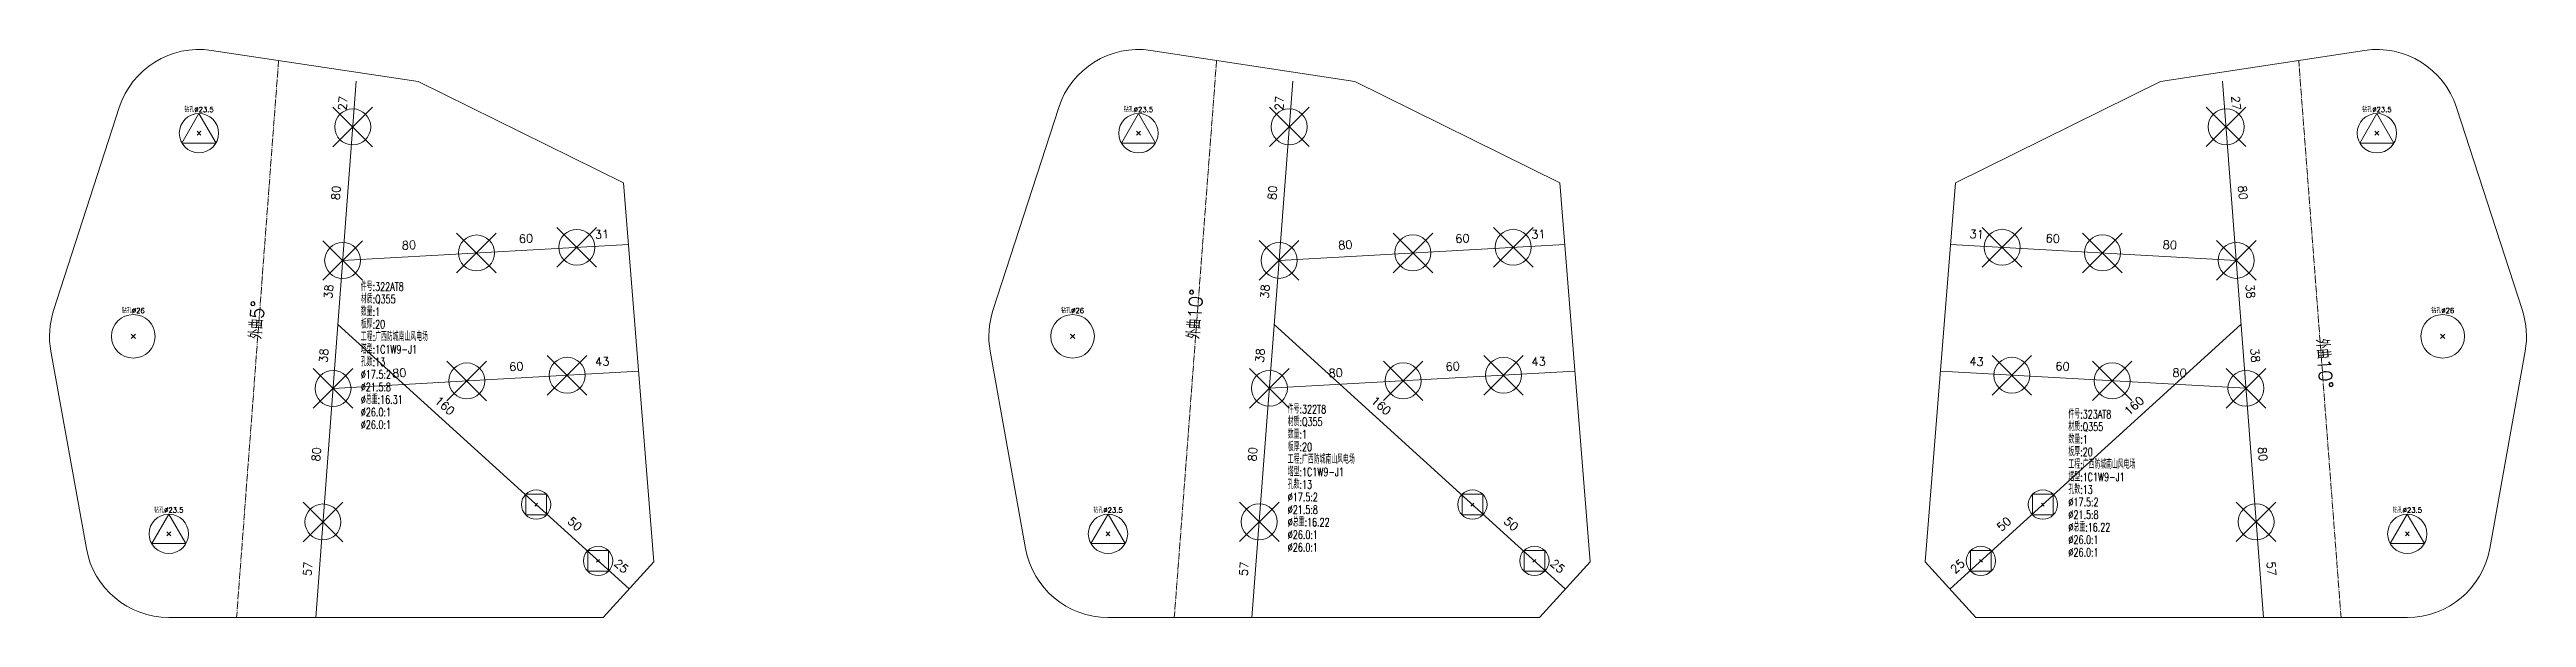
# Model space of a CAD drawing. Extents: x -105 to 10956, y -4548 to 9487.
# Drawn here: x 7327 to 8806, y 4245 to 4584 of the extents above; entities that cross this region are included whole.
import ezdxf
from ezdxf.enums import TextEntityAlignment as Align

# ---------------------------------------------------------------- set-up
doc = ezdxf.new("R2010")
doc.units = 0
doc.header["$MEASUREMENT"] = 0
doc.linetypes.add('制弯线', pattern=[5.9, 4, -0.5, 0.2, -0.5, 0.2, -0.5])
doc.layers.add('1', color=7, linetype='CONTINUOUS', lineweight=25)
doc.layers.add('2', color=7, linetype='CONTINUOUS', lineweight=25)
doc.styles.get("Standard").update_dxf_attribs({"font": 'simplex.shx', "width": 0.7, "height": 3, "bigfont": 'gbhzfs.shx'})

msp = doc.modelspace()

# ---------------------------------------------------------------- texts
at = {"layer": '1', "color": 7, "linetype": 'Continuous', "lineweight": 13}
for s, p in [('钻孔%%c23.5', (7416.55418, 4545.81744)), ('钻孔%%c23.5', (7977.44813, 4545.80817)), ('钻孔%%c23.5', (8716.91175, 4545.80842)), ('钻孔%%c26', (7377.32424, 4425.70802)), ('钻孔%%c26', (7938.15616, 4425.71882)), ('钻孔%%c26', (8756.20199, 4425.71851)), ('钻孔%%c23.5', (7398.52043, 4306.49593)), ('钻孔%%c23.5', (7959.29201, 4306.49591)), ('钻孔%%c23.5', (8735.06443, 4306.49592))]:
    msp.add_text(s, height=3, dxfattribs=at).set_placement(p, align=Align.BOTTOM_CENTER)
at = {"layer": '2', "color": 7, "linetype": 'Continuous', "lineweight": 13}
for s, rotation, p in [('27', 86, (7506.38379, 4551.66216)), ('27', 86, (8065.53863, 4551.73958)), ('27', 275, (8628.82151, 4551.74112)), ('80', 86, (7502.35055, 4498.13805)), ('80', 86, (8061.47803, 4498.21755)), ('80', 275, (8632.88134, 4498.21902)), ('80', 3, (7542.10496, 4463.26636)), ('60', 3, (7611.99459, 4467.19576)), ('31', 3, (7657.36483, 4469.74661)), ('80', 3, (8101.21461, 4463.32553)), ('60', 3, (8171.10624, 4467.2192)), ('31', 3, (8216.47778, 4469.74685)), ('31', 358, (8477.88026, 4469.75059)), ('60', 358, (8523.25269, 4467.22224)), ('80', 358, (8593.14426, 4463.32758)), ('38', 86, (7497.9047, 4439.13844)), ('38', 86, (8057.00202, 4439.22022)), ('38', 275, (8637.3564, 4439.22301)), ('38', 86, (7495.02453, 4400.9165)), ('80', 3, (7536.34463, 4386.82251)), ('60', 3, (7606.23425, 4390.75188)), ('43', 3, (7657.52401, 4393.63556)), ('38', 86, (8054.10231, 4400.99976)), ('80', 3, (8095.4152, 4386.88464)), ('60', 3, (8165.30682, 4390.77827)), ('43', 3, (8216.59805, 4393.63573)), ('43', 358, (8477.75699, 4393.63955)), ('60', 358, (8529.05101, 4390.78123)), ('80', 358, (8598.94258, 4386.88655)), ('38', 275, (8640.25555, 4401.0025)), ('160', 319, (7560.6775, 4368.22227)), ('160', 319, (8119.73855, 4368.27196)), ('160', 42, (8574.61635, 4368.27488)), ('80', 86, (7490.57896, 4341.92034)), ('80', 86, (8049.62657, 4342.00587)), ('80', 275, (8644.73056, 4342.00717)), ('50', 319, (7638.38236, 4297.61227)), ('50', 319, (8197.40731, 4297.62224)), ('50', 42, (8496.94319, 4297.6232)), ('57', 86, (7485.42341, 4273.50239)), ('25', 319, (7666.13372, 4272.39475)), ('57', 86, (8044.43272, 4273.54669)), ('25', 319, (8225.14577, 4272.39054)), ('25', 42, (8469.20285, 4272.3905)), ('57', 275, (8649.92348, 4273.5473))]:
    msp.add_text(s, height=5, rotation=rotation, dxfattribs=at).set_placement(p, align=Align.BOTTOM_CENTER)
for s, rotation, p in [('外曲10%%d', 86, (8016.48292, 4410.76351)), ('外曲5%%d', 86, (7456.52693, 4410.73816)), ('外曲10%%d', 275, (8677.87522, 4410.76404))]:
    msp.add_text(s, height=8, rotation=rotation, dxfattribs=at).set_placement(p, align=Align.BOTTOM_LEFT)
at = {"layer": '2', "color": 7, "linetype": 'Continuous', "lineweight": 13, "char_height": 5, "width": 500, "attachment_point": 1, "line_spacing_factor": 0.9}
for s, insert in [('件号:322AT8\\P材质:Q355\\P数量:1\\P板厚:20\\P工程:广西防城南山风电场\\P塔型:1C1W9-J1\\P孔数:13\\P%%C17.5:2\\P%%C21.5:8\\P%%C总重:16.31\\P%%C26.0:1\\P%%C26.0:1', (7513.19417, 4444.94085)), ('件号:322T8\\P材质:Q355\\P数量:1\\P板厚:20\\P工程:广西防城南山风电场\\P塔型:1C1W9-J1\\P孔数:13\\P%%C17.5:2\\P%%C21.5:8\\P%%C总重:16.22\\P%%C26.0:1\\P%%C26.0:1', (8066.61768, 4371.68639)), ('件号:323AT8\\P材质:Q355\\P数量:1\\P板厚:20\\P工程:广西防城南山风电场\\P塔型:1C1W9-J1\\P孔数:13\\P%%C17.5:2\\P%%C21.5:8\\P%%C总重:16.22\\P%%C26.0:1\\P%%C26.0:1', (8532.7336, 4368.68651))]:
    msp.add_mtext(s, dxfattribs=dict(at, insert=insert))

# ---------------------------------------------------------------- linework, layer by layer
at = {"layer": '1', "color": 7, "linetype": 'Continuous', "lineweight": 18}
for p, q in [((7547.49731, 4564.93454), (7423.94063, 4583.51883)), ((8106.65893, 4564.99094), (7984.85986, 4583.50577)), ((8709.50073, 4583.50614), (8587.70139, 4564.99305)), ((7669.99141, 4504.51021), (7547.49731, 4564.93454)), ((8229.12213, 4504.50399), (8106.65893, 4564.99094)), ((8587.70139, 4564.99305), (8465.23733, 4504.50786)), ((7368.97813, 4549.44659), (7329.74819, 4428.08717)), ((7929.87994, 4549.46164), (7890.58797, 4428.1223)), ((8803.7704, 4428.12131), (8764.48016, 4549.46122)), ((7688.15726, 4278.05126), (7669.99141, 4504.51021)), ((8247.1722, 4278.03579), (8229.12213, 4504.50399)), ((8465.23733, 4504.50786), (8447.1722, 4278.03503)), ((7328.11239, 4403.86532), (7349.30856, 4285.90323)), ((7888.93979, 4403.90128), (7910.07565, 4285.92837)), ((8784.28068, 4285.92767), (8805.41823, 4403.90027)), ((7657.90372, 4244.74593), (7688.15726, 4278.05126)), ((8216.90164, 4244.74593), (8247.1722, 4278.03579)), ((8447.1722, 4278.03503), (8477.45005, 4244.74593)), ((7398.49529, 4244.74593), (7657.90372, 4244.74593)), ((7959.24133, 4244.74593), (8216.90164, 4244.74593)), ((8477.45005, 4244.74593), (8735.11512, 4244.74593))]:
    msp.add_line(p, q, dxfattribs=at)
at = {"layer": '1', "color": 7, "linetype": 'Continuous', "lineweight": 13}
for p, q in [((7416.55418, 4545.81744), (7406.37868, 4528.19244)), ((7426.72968, 4528.19244), (7416.55418, 4545.81744)), ((7496.5227, 4525.97454), (7520.1727, 4549.62454)), ((7520.1727, 4525.97454), (7496.5227, 4549.62454)), ((7977.44813, 4545.80817), (7967.27263, 4528.18317)), ((7987.62363, 4528.18317), (7977.44813, 4545.80817)), ((8055.67045, 4526.05097), (8079.32045, 4549.70097)), ((8079.32045, 4526.05097), (8055.67045, 4549.70097)), ((8615.03949, 4526.05253), (8638.68949, 4549.70253)), ((8638.68949, 4526.05253), (8615.03949, 4549.70253)), ((8716.91175, 4545.80842), (8706.73625, 4528.18342)), ((8727.08725, 4528.18342), (8716.91175, 4545.80842)), ((7406.37868, 4528.19244), (7426.72968, 4528.19244)), ((7415.37918, 4532.89244), (7417.72918, 4535.24244)), ((7417.72918, 4532.89244), (7415.37918, 4535.24244)), ((7967.27263, 4528.18317), (7987.62363, 4528.18317)), ((7976.27313, 4532.88317), (7978.62313, 4535.23317)), ((7978.62313, 4532.88317), (7976.27313, 4535.23317)), ((8706.73625, 4528.18342), (8727.08725, 4528.18342)), ((8715.73675, 4532.88342), (8718.08675, 4535.23342)), ((8718.08675, 4532.88342), (8715.73675, 4535.23342)), ((7490.51143, 4446.20072), (7514.16143, 4469.85072)), ((7514.16143, 4446.20072), (7490.51143, 4469.85072)), ((7570.38529, 4450.69146), (7594.03529, 4474.34146)), ((7594.03529, 4450.69146), (7570.38529, 4474.34146)), ((7630.29069, 4454.05952), (7653.94069, 4477.70952)), ((7653.94069, 4454.05952), (7630.29069, 4477.70952)), ((8049.61841, 4446.28022), (8073.26841, 4469.93022)), ((8073.26841, 4446.28022), (8049.61841, 4469.93022)), ((8129.49455, 4450.73013), (8153.14455, 4474.38013)), ((8153.14455, 4450.73013), (8129.49455, 4474.38013)), ((8189.40167, 4454.06756), (8213.05167, 4477.71756)), ((8213.05167, 4454.06756), (8189.40167, 4477.71756)), ((8481.30725, 4454.07103), (8504.95725, 4477.72103)), ((8504.95725, 4454.07103), (8481.30725, 4477.72103)), ((8541.2143, 4450.73274), (8564.8643, 4474.38274)), ((8564.8643, 4450.73274), (8541.2143, 4474.38274)), ((8621.09039, 4446.28169), (8644.74039, 4469.93169)), ((8644.74039, 4446.28169), (8621.09039, 4469.93169)), ((7376.02424, 4411.40802), (7378.62424, 4414.00802)), ((7378.62424, 4411.40802), (7376.02424, 4414.00802)), ((7936.85616, 4411.41882), (7939.45616, 4414.01882)), ((7939.45616, 4411.41882), (7936.85616, 4414.01882)), ((8754.90199, 4411.41851), (8757.50199, 4414.01851)), ((8757.50199, 4411.41851), (8754.90199, 4414.01851)), ((7484.7511, 4369.75683), (7508.4011, 4393.40683)), ((7508.4011, 4369.75683), (7484.7511, 4393.40683)), ((7564.62496, 4374.24758), (7588.27496, 4397.89758)), ((7588.27496, 4374.24758), (7564.62496, 4397.89758)), ((7624.53036, 4377.61564), (7648.18036, 4401.26564)), ((7648.18036, 4377.61564), (7624.53036, 4401.26564)), ((8043.81899, 4369.8393), (8067.46899, 4393.4893)), ((8067.46899, 4369.8393), (8043.81899, 4393.4893)), ((8123.69514, 4374.2892), (8147.34514, 4397.9392)), ((8147.34514, 4374.2892), (8123.69514, 4397.9392)), ((8183.60225, 4377.62663), (8207.25225, 4401.27663)), ((8207.25225, 4377.62663), (8183.60225, 4401.27663)), ((8487.10557, 4377.63001), (8510.75557, 4401.28001)), ((8510.75557, 4377.63001), (8487.10557, 4401.28001)), ((8547.01262, 4374.29173), (8570.66262, 4397.94173)), ((8570.66262, 4374.29173), (8547.01262, 4397.94173)), ((8626.8887, 4369.84068), (8650.5387, 4393.49068)), ((8650.5387, 4369.84068), (8626.8887, 4393.49068)), ((7611.67767, 4306.01744), (7611.67767, 4318.38994)), ((7611.67767, 4318.38994), (7624.05017, 4318.38994)), ((7624.05017, 4318.38994), (7624.05017, 4306.01744)), ((8170.71008, 4306.0379), (8170.71008, 4318.4104)), ((8170.71008, 4318.4104), (8183.08258, 4318.4104)), ((8183.08258, 4318.4104), (8183.08258, 4306.0379)), ((8511.26915, 4306.03949), (8511.26915, 4318.41199)), ((8511.26915, 4318.41199), (8523.64165, 4318.41199)), ((8523.64165, 4318.41199), (8523.64165, 4306.03949)), ((7398.52043, 4306.49593), (7388.34493, 4288.87093)), ((7408.69593, 4288.87093), (7398.52043, 4306.49593)), ((7478.73985, 4289.983), (7502.38985, 4313.633)), ((7502.38985, 4289.983), (7478.73985, 4313.633)), ((7624.05017, 4306.01744), (7611.67767, 4306.01744)), ((7616.98892, 4311.32869), (7618.73892, 4313.07869)), ((7618.73892, 4311.32869), (7616.98892, 4313.07869)), ((7959.29201, 4306.49591), (7949.11651, 4288.87091)), ((7969.46751, 4288.87091), (7959.29201, 4306.49591)), ((8037.76696, 4290.06854), (8061.41696, 4313.71854)), ((8061.41696, 4290.06854), (8037.76696, 4313.71854)), ((8183.08258, 4306.0379), (8170.71008, 4306.0379)), ((8176.02133, 4311.34915), (8177.77133, 4313.09915)), ((8177.77133, 4311.34915), (8176.02133, 4313.09915)), ((8523.64165, 4306.03949), (8511.26915, 4306.03949)), ((8516.5804, 4311.35074), (8518.3304, 4313.10074)), ((8518.3304, 4311.35074), (8516.5804, 4313.10074)), ((8632.9396, 4290.06984), (8656.5896, 4313.71984)), ((8656.5896, 4290.06984), (8632.9396, 4313.71984)), ((8735.06443, 4306.49592), (8724.88893, 4288.87092)), ((8745.23993, 4288.87092), (8735.06443, 4306.49592)), ((7388.34493, 4288.87093), (7408.69593, 4288.87093)), ((7397.34543, 4293.57093), (7399.69543, 4295.92093)), ((7399.69543, 4293.57093), (7397.34543, 4295.92093)), ((7949.11651, 4288.87091), (7969.46751, 4288.87091)), ((7958.11701, 4293.57091), (7960.46701, 4295.92091)), ((7960.46701, 4293.57091), (7958.11701, 4295.92091)), ((8724.88893, 4288.87092), (8745.23993, 4288.87092)), ((8733.88943, 4293.57092), (8736.23943, 4295.92092)), ((8736.23943, 4293.57092), (8733.88943, 4295.92092)), ((7648.67948, 4272.39408), (7648.67948, 4284.76658)), ((7648.67948, 4284.76658), (7661.05198, 4284.76658)), ((7653.99073, 4277.70533), (7655.74073, 4279.45533)), ((7655.74073, 4277.70533), (7653.99073, 4279.45533)), ((7661.05198, 4284.76658), (7661.05198, 4272.39408)), ((8207.6947, 4272.39563), (8207.6947, 4284.76813)), ((8207.6947, 4284.76813), (8220.0672, 4284.76813)), ((8213.00595, 4277.70688), (8214.75595, 4279.45688)), ((8214.75595, 4277.70688), (8213.00595, 4279.45688)), ((8220.0672, 4284.76813), (8220.0672, 4272.39563)), ((8474.28201, 4272.39589), (8474.28201, 4284.76839)), ((8474.28201, 4284.76839), (8486.65451, 4284.76839)), ((8479.59326, 4277.70714), (8481.34326, 4279.45714)), ((8481.34326, 4277.70714), (8479.59326, 4279.45714)), ((8486.65451, 4284.76839), (8486.65451, 4272.39589)), ((7661.05198, 4272.39408), (7648.67948, 4272.39408)), ((8220.0672, 4272.39563), (8207.6947, 4272.39563)), ((8486.65451, 4272.39589), (8474.28201, 4272.39589))]:
    msp.add_line(p, q, dxfattribs=at)
for centre, radius in [((7416.55418, 4534.06744), 11.75), ((7508.3477, 4537.79954), 10.75), ((7977.44813, 4534.05817), 11.75), ((8067.49545, 4537.87597), 10.75), ((8626.86449, 4537.87753), 10.75), ((8716.91175, 4534.05842), 11.75), ((7502.33643, 4458.02572), 10.75), ((7582.21029, 4462.51646), 10.75), ((7642.11569, 4465.88452), 10.75), ((8061.44341, 4458.10522), 10.75), ((8141.31955, 4462.55513), 10.75), ((8201.22667, 4465.89256), 10.75), ((8493.13225, 4465.89603), 10.75), ((8553.0393, 4462.55774), 10.75), ((8632.91539, 4458.10669), 10.75), ((7377.32424, 4412.70802), 13), ((7938.15616, 4412.71882), 13), ((8756.20199, 4412.71851), 13), ((7496.5761, 4381.58183), 10.75), ((7576.44996, 4386.07258), 10.75), ((7636.35536, 4389.44064), 10.75), ((8055.64399, 4381.6643), 10.75), ((8135.52014, 4386.1142), 10.75), ((8195.42725, 4389.45163), 10.75), ((8498.93057, 4389.45501), 10.75), ((8558.83762, 4386.11673), 10.75), ((8638.7137, 4381.66568), 10.75), ((7617.86392, 4312.20369), 8.75), ((8176.89633, 4312.22415), 8.75), ((8517.4554, 4312.22574), 8.75), ((7398.52043, 4294.74593), 11.75), ((7490.56485, 4301.808), 10.75), ((7959.29201, 4294.74591), 11.75), ((8049.59196, 4301.89354), 10.75), ((8644.7646, 4301.89484), 10.75), ((8735.06443, 4294.74592), 11.75), ((7654.86573, 4278.58033), 8.75), ((8213.88095, 4278.58188), 8.75), ((8480.46826, 4278.58214), 8.75)]:
    msp.add_circle(centre, radius, dxfattribs=at)
at = {"layer": '1', "color": 7, "linetype": 'Continuous', "lineweight": 18}
for centre, radius, start, end in [((7416.55419, 4534.06743), 50, 81.50466004, 162.08635707), ((7977.44813, 4534.05816), 50, 81.47536696, 162.05706512), ((8716.91175, 4534.05843), 50, 17.94211321, 98.52381477), ((7377.32424, 4412.70802), 49.99999, 162.08635578, 190.18656665), ((7938.15617, 4412.71882), 50.00001, 162.05706955, 190.15726708), ((8756.20201, 4412.71852), 49.99998, 349.8419028, 17.94212189), ((7398.52042, 4294.74593), 50, 190.18656288, 269.97120766), ((7959.29201, 4294.74591), 50, 190.15726958, 269.94191772), ((8735.06444, 4294.74591), 50, 270.05807155, 349.84191027)]:
    msp.add_arc(centre, radius, start, end, dxfattribs=at)
at = {"layer": '2', "color": 190, "linetype": '制弯线', "lineweight": 13}
for p, q in [((7464.0775, 4577.4818), (7439.00462, 4244.74594)), ((8024.12135, 4577.53759), (7998.87314, 4244.74593)), ((8695.48264, 4244.74593), (8670.23916, 4577.53851))]:
    msp.add_line(p, q, dxfattribs=at)
at = {"layer": '2', "color": 9, "linetype": 'Continuous', "lineweight": 13}
for p, q in [((7510.40291, 4565.07392), (7486.26501, 4244.74593)), ((8069.56461, 4565.14929), (8045.25629, 4244.74593)), ((8624.79571, 4565.1509), (8649.09954, 4244.74593)), ((7502.33643, 4458.02572), (7672.95078, 4467.61816)), ((8061.44341, 4458.10523), (8232.06264, 4467.61043)), ((8632.91538, 4458.10671), (8462.29444, 4467.61445)), ((7499.45601, 4419.80033), (7673.36664, 4261.76866)), ((8058.54344, 4419.88131), (8232.37326, 4261.76075)), ((8635.81459, 4419.88552), (8461.97471, 4261.76035)), ((7496.57611, 4381.58189), (7679.02948, 4391.83994)), ((8055.644, 4381.66436), (8238.10259, 4391.82912)), ((8638.7137, 4381.66567), (8456.24959, 4391.83337))]:
    msp.add_line(p, q, dxfattribs=at)

msp.set_redraw_order([(e.dxf.handle, doc.entitydb.next_handle()) for e in msp.query("TEXT MTEXT ATTDEF DIMENSION ARC_DIMENSION")])  # texts and dimensions are drawn at this point

doc.saveas('drawing.dxf')
